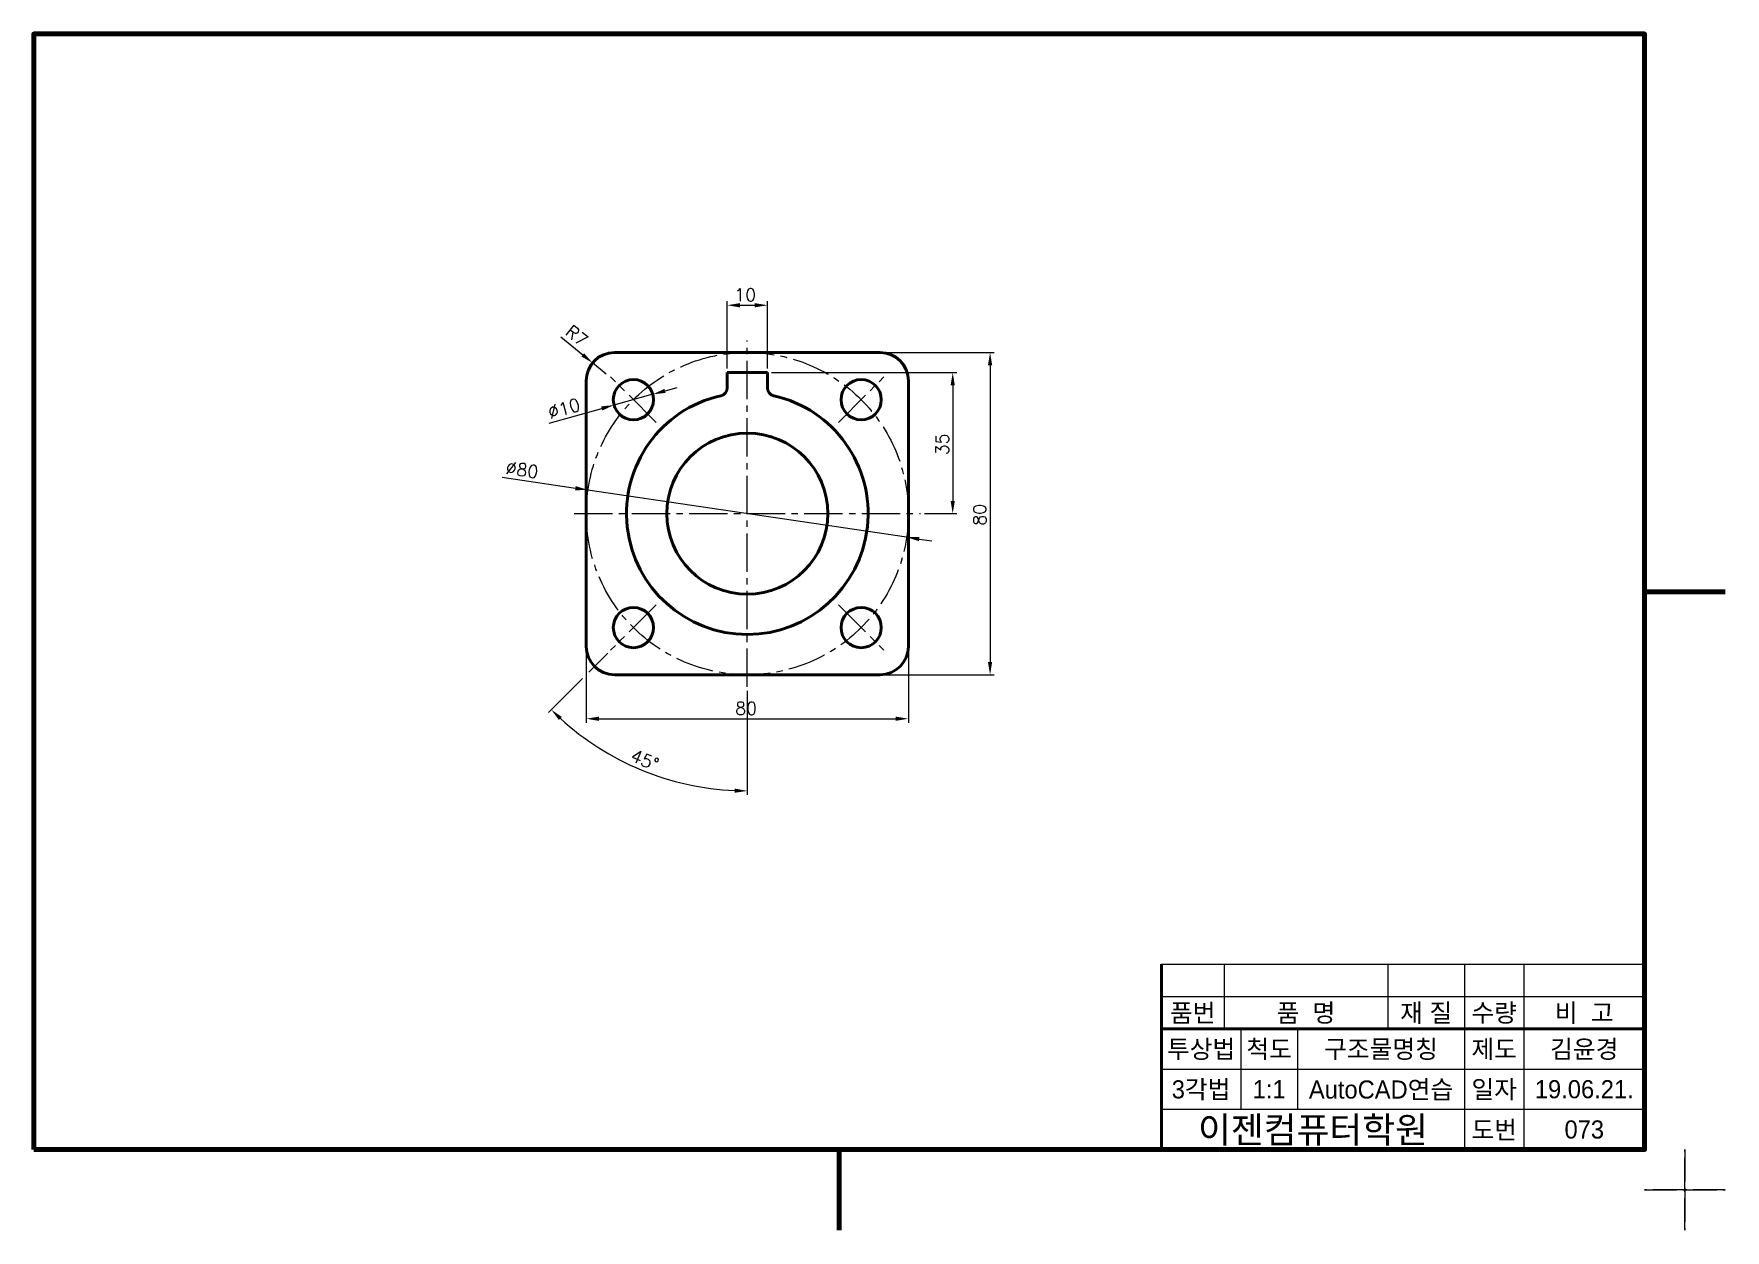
# Model space of a CAD drawing. Header units: millimetres. Extents: x 0 to 4210, y 0 to 2980.
# Drawn here: x 850 to 1270, y 2069 to 2366 of the extents above; entities that cross this region are included whole.
import ezdxf
from ezdxf.enums import TextEntityAlignment as Align

# ---------------------------------------------------------------- set-up
doc = ezdxf.new("R2010")
doc.units = ezdxf.units.MM
doc.linetypes.add('CENTER2', pattern=[28.575, 19.05, -3.175, 3.175, -3.175])
doc.linetypes.add('PHANTOM2', pattern=[31.75, 15.875, -3.175, 3.175, -3.175, 3.175, -3.175])
for name, color, linetype, lineweight in [('가는선', 1, 'Continuous', 13), ('구분선', 1, 'PHANTOM2', 13), ('문자', 2, 'Continuous', 20), ('외곽선', 4, 'Continuous', 70), ('외형선', 3, 'Continuous', 40), ('중심선', 1, 'CENTER2', 13), ('치수선', 1, 'Continuous', 13)]:
    doc.layers.add(name, color=color, linetype=linetype, lineweight=lineweight)
doc.styles.get("Standard").update_dxf_attribs({"font": 'romans.shx'})
doc.styles.add('한글', font='')
doc.styles.get('한글').set_extended_font_data('Gulim')

msp = doc.modelspace()

# ---------------------------------------------------------------- texts
at = {"layer": '문자', "ltscale": 0.5}
for s, p in [('10', (1023.94, 2299.62)), ('80', (1024.17, 2196.97))]:
    msp.add_text(s, height=3.15, dxfattribs=at).set_placement(p)
for s, rotation, p in [('R7', 320.7947, (981.66, 2291.57)), ('∅10', 15.4979, (978.17, 2270.39)), ('35', 90, (1077.18, 2261.39)), ('∅80', 351.5784, (967.01, 2256.81)), ('80', 90, (1086.46, 2243.89)), ('45°', 337.5, (997.88, 2185.59))]:
    msp.add_text(s, height=3.15, rotation=rotation, dxfattribs=at).set_placement(p)
at = {"layer": '문자', "ltscale": 0.5, "style": '한글'}
for s, height, p in [('품번', 4.5, (1137.79, 2123)), ('품  명', 4.5, (1165.9, 2123)), ('재 질', 4.5, (1195.75, 2123)), ('수량', 4.5, (1212.64, 2123)), ('비  고', 4.5, (1235.01, 2123)), ('투상법', 4.5, (1139.86, 2114)), ('척도', 4.5, (1156.76, 2114)), ('구조물명칭', 4.5, (1184.54, 2114)), ('제도', 4.5, (1212.64, 2114)), ('김윤경', 4.5, (1235.01, 2114)), ('3각법', 4.5, (1139.86, 2104)), ('1:1', 4.5, (1156.76, 2104)), ('AutoCAD연습', 4.5, (1184.54, 2104)), ('일자', 4.5, (1212.64, 2104)), ('19.06.21.', 4.5, (1235.01, 2104)), ('이젠컴퓨터학원', 6.5, (1167.64, 2094)), ('도번', 4.5, (1212.64, 2094)), ('073', 4.5, (1235.01, 2094))]:
    msp.add_text(s, height=height, dxfattribs=at).set_placement(p, align=Align.MIDDLE)

# ---------------------------------------------------------------- linework, layer by layer
at = {"layer": '가는선', "ltscale": 0.5}
for p, q in [((1130, 2135), (1250, 2135)), ((1145.58, 2135), (1145.58, 2119)), ((1186.22, 2135), (1186.22, 2119)), ((1205.27, 2135), (1205.27, 2089)), ((1220.01, 2135), (1220.01, 2089)), ((1130, 2127), (1250, 2127)), ((1149.73, 2119), (1149.73, 2099)), ((1163.8, 2119), (1163.8, 2099)), ((1130, 2109), (1250, 2109)), ((1130, 2099), (1250, 2099))]:
    msp.add_line(p, q, dxfattribs=at)
at = {"layer": '구분선', "ltscale": 0.5}
for points in [[(1250, 2079), (1260, 2079), (1260, 2089)], [(1250, 2079), (1260, 2079), (1260, 2089)], [(1260, 2089), (1260, 2079), (1270, 2079)], [(1260, 2089), (1260, 2079), (1270, 2079)], [(1260, 2089), (1260, 2079), (1270, 2079)], [(1260, 2089), (1260, 2079), (1270, 2079)], [(1260, 2069), (1260, 2079), (1250, 2079)], [(1270, 2079), (1260, 2079), (1260, 2069)], [(1270, 2079), (1260, 2079), (1260, 2069)]]:
    msp.add_lwpolyline(points, dxfattribs=at)
at = {"layer": '외곽선', "ltscale": 0.5}
for p, q in [((1250, 2227.5), (1260, 2227.5)), ((1270, 2227.5), (1260, 2227.5)), ((1270, 2227.5), (1260, 2227.5)), ((1250, 2089), (1250, 2135)), ((1050, 2089), (1050, 2079)), ((1050, 2089), (1050, 2079)), ((1050, 2079), (1050, 2069))]:
    msp.add_line(p, q, dxfattribs=at)
msp.add_lwpolyline([(850, 2089), (1250, 2089), (1250, 2366), (850, 2366)], close=True, dxfattribs=at)
at = {"layer": '외형선', "ltscale": 0.5}
for p, q in [((1060.17, 2286.89), (994.17, 2286.89)), ((1032.17, 2281.89), (1022.17, 2281.89)), ((1022.17, 2281.89), (1022.17, 2278.11)), ((1032.17, 2281.89), (1032.17, 2278.11)), ((987.17, 2279.89), (987.17, 2213.89)), ((1067.17, 2213.89), (1067.17, 2279.89)), ((994.17, 2206.89), (1060.17, 2206.89)), ((1130, 2135), (1130, 2127)), ((1130, 2127), (1130, 2119)), ((1130, 2119), (1250, 2119)), ((1130, 2119), (1130, 2099)), ((1130, 2099), (1130, 2089))]:
    msp.add_line(p, q, dxfattribs=at)
for centre, radius in [((998.89, 2275.17), 5), ((1055.45, 2275.17), 5), ((1027.17, 2246.89), 20), ((998.89, 2218.6), 5), ((1055.45, 2218.6), 5)]:
    msp.add_circle(centre, radius, dxfattribs=at)
for centre, radius, start, end in [((994.17, 2279.89), 7, 90, 180), ((1060.17, 2279.89), 7, 0, 90), ((1020.17, 2278.11), 2, 282.6356, 0), ((1034.17, 2278.11), 2, 180, 257.3644), ((1027.17, 2246.89), 30, 102.6356, 77.3644), ((994.17, 2213.89), 7, 180, 270), ((1060.17, 2213.89), 7, 270, 0)]:
    msp.add_arc(centre, radius, start, end, dxfattribs=at)
at = {"layer": '중심선', "ltscale": 0.5}
for p, q in [((1027.17, 2203.89), (1027.17, 2289.89)), ((1004.54, 2269.52), (993.23, 2280.83)), ((1049.8, 2269.52), (1061.11, 2280.83)), ((984.17, 2246.89), (1070.17, 2246.89)), ((1004.54, 2224.26), (993.23, 2212.95)), ((1049.8, 2224.26), (1061.11, 2212.95))]:
    msp.add_line(p, q, dxfattribs=at)
msp.add_circle((1027.17, 2246.89), 40, dxfattribs=at)
at = {"layer": '치수선', "ltscale": 0.5}
for p, q in [((1022.17, 2282.89), (1022.17, 2299.62)), ((1025.32, 2298.62), (1029.02, 2298.62)), ((1032.17, 2282.89), (1032.17, 2299.62)), ((980.83, 2290.77), (986.3, 2286.31)), ((1061.17, 2286.89), (1088.46, 2286.89)), ((992.13, 2281.55), (988.75, 2284.31)), ((1033.17, 2281.89), (1079.18, 2281.89)), ((1087.46, 2283.74), (1087.46, 2210.04)), ((1003.7, 2276.51), (994.07, 2273.84)), ((1006.74, 2277.35), (1009.77, 2278.19)), ((1078.18, 2278.74), (1078.18, 2250.04)), ((977.99, 2269.38), (991.03, 2273)), ((966.32, 2255.9), (984.48, 2253.21)), ((1066.74, 2241.03), (987.6, 2252.75)), ((1071.17, 2246.89), (1079.18, 2246.89)), ((1069.85, 2240.57), (1072.97, 2240.11)), ((987.17, 2212.89), (987.17, 2194.97)), ((992.52, 2212.24), (987.84, 2207.56)), ((1067.17, 2212.89), (1067.17, 2194.97)), ((986.21, 2205.93), (977.78, 2197.5)), ((1061.17, 2206.89), (1088.46, 2206.89)), ((1027.17, 2202.89), (1027.17, 2177.04)), ((990.32, 2195.97), (1064.02, 2195.97))]:
    msp.add_line(p, q, dxfattribs=at)
msp.add_arc((1027.17, 2246.89), 68.85, 227.6218, 267.3782, dxfattribs=at)
for points in [[(1025.32, 2299.14), (1025.32, 2298.09), (1022.17, 2298.62)], [(1029.02, 2299.14), (1029.02, 2298.09), (1032.17, 2298.62)], [(986.64, 2286.71), (985.97, 2285.9), (988.75, 2284.31)], [(1086.93, 2283.74), (1087.98, 2283.74), (1087.46, 2286.89)], [(1077.66, 2278.74), (1078.71, 2278.74), (1078.18, 2281.89)], [(1006.6, 2277.86), (1006.88, 2276.85), (1003.7, 2276.51)], [(990.89, 2273.5), (991.17, 2272.49), (994.07, 2273.84)], [(984.56, 2253.73), (984.41, 2252.69), (987.6, 2252.75)], [(1077.66, 2250.04), (1078.71, 2250.04), (1078.18, 2246.89)], [(1069.93, 2241.09), (1069.78, 2240.05), (1066.74, 2241.03)], [(1086.93, 2210.04), (1087.98, 2210.04), (1087.46, 2206.89)], [(980.4, 2195.65), (981.13, 2196.41), (978.49, 2198.21)], [(990.32, 2196.49), (990.32, 2195.44), (987.17, 2195.97)], [(1064.02, 2196.49), (1064.02, 2195.44), (1067.17, 2195.97)], [(1024.03, 2178.64), (1024.01, 2177.59), (1027.17, 2178.04)]]:
    msp.add_solid(points, dxfattribs=at)

msp.set_redraw_order([(e.dxf.handle, doc.entitydb.next_handle()) for e in msp.query("TEXT MTEXT ATTDEF DIMENSION ARC_DIMENSION")])  # texts and dimensions are drawn at this point

doc.saveas('drawing.dxf')
